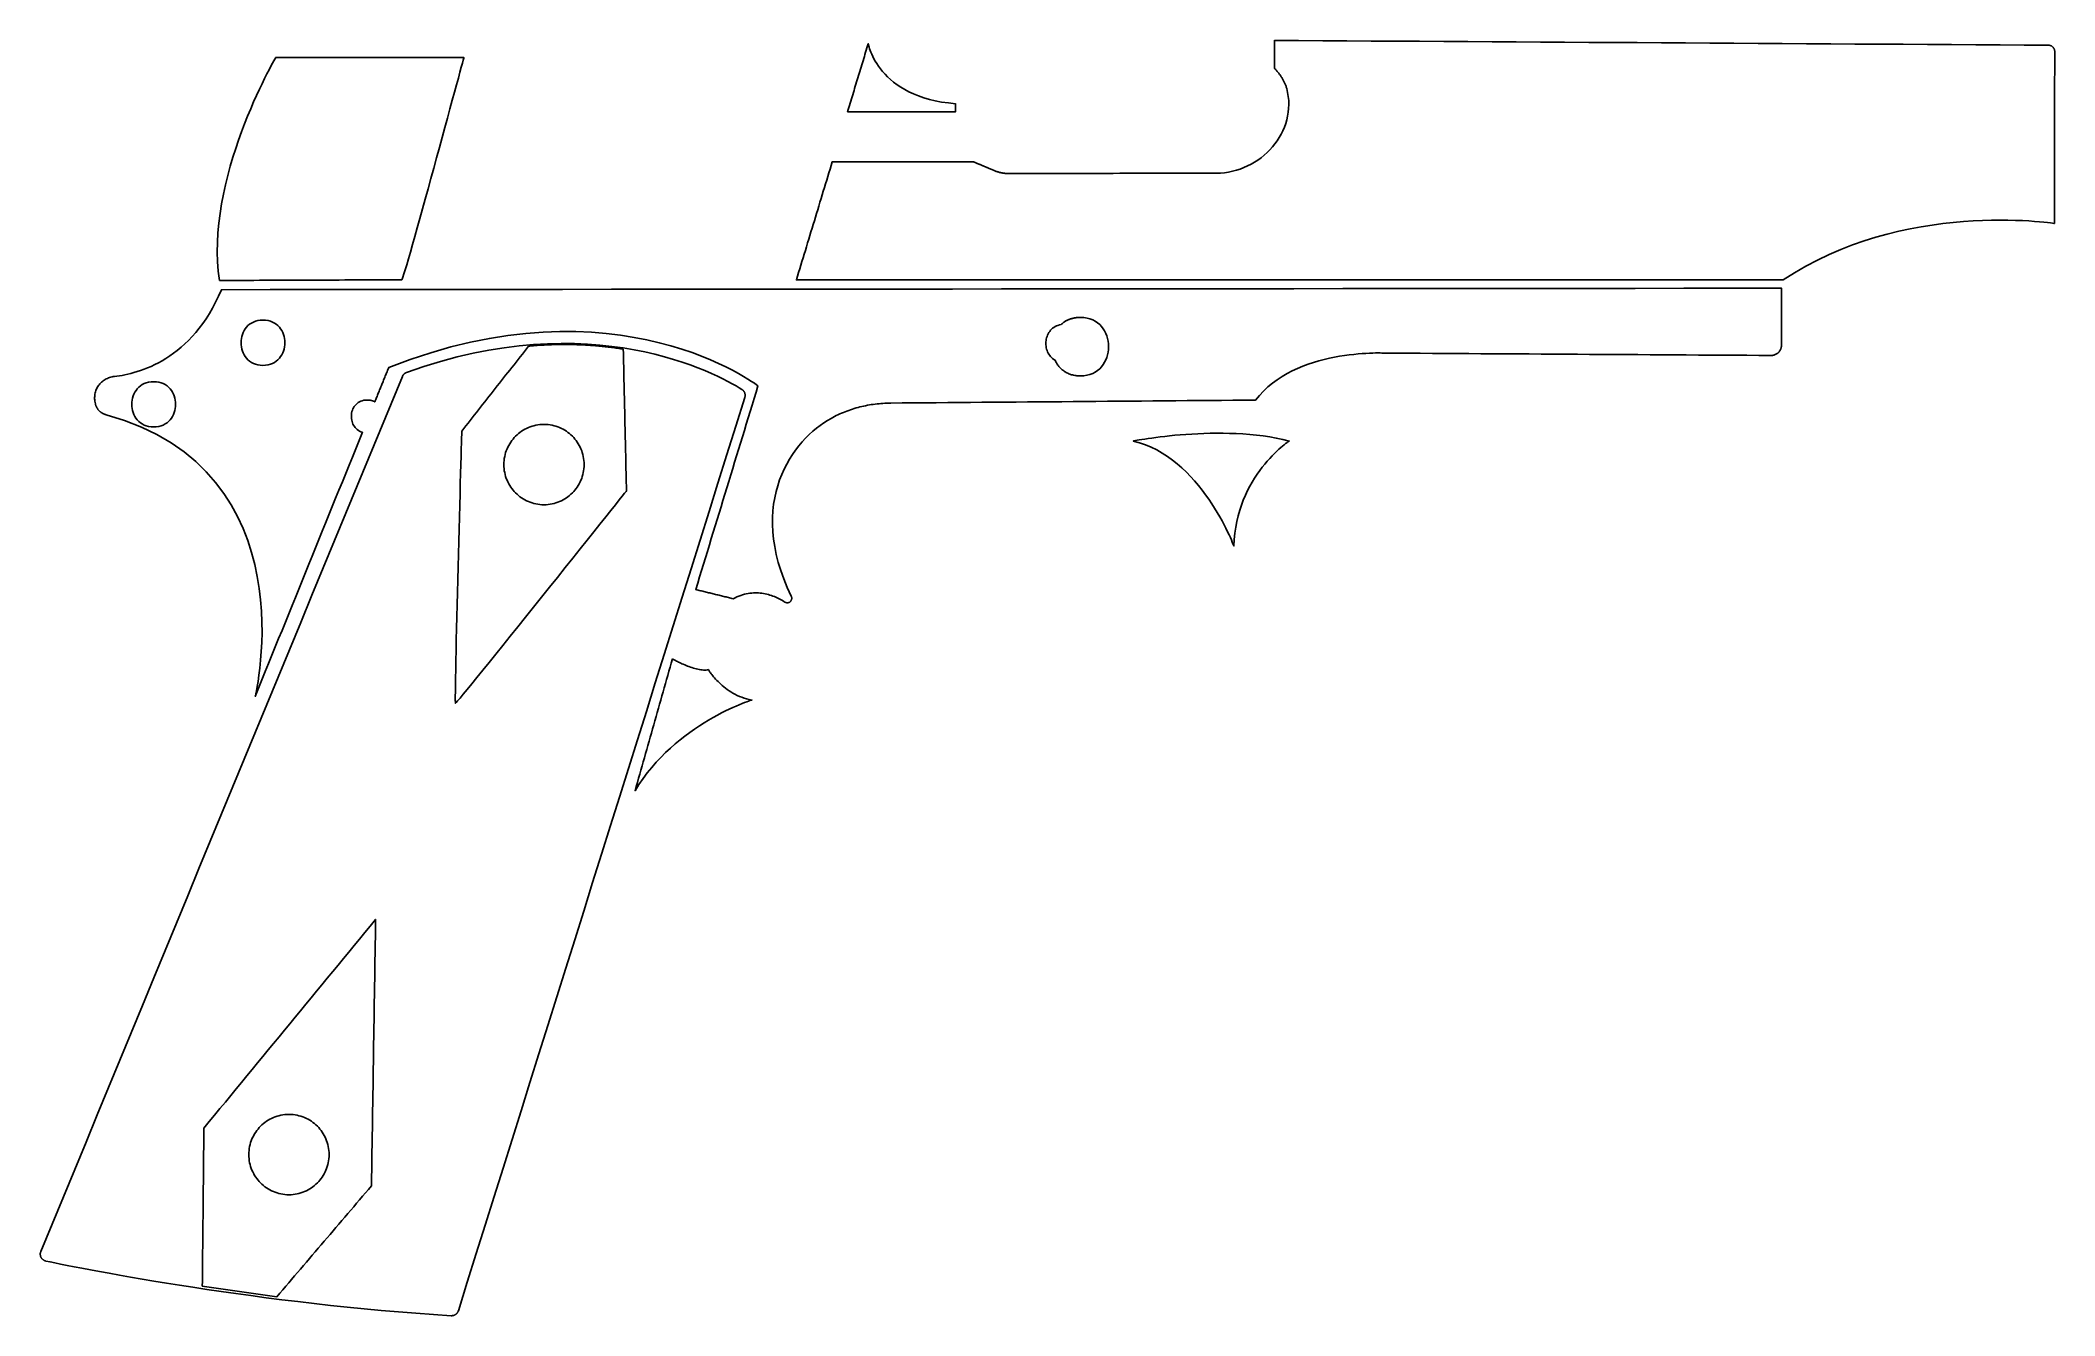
# Model space of a CAD drawing. Header units: metres. Extents: x 165 to 302, y -148 to -61.
import ezdxf

# ---------------------------------------------------------------- set-up
doc = ezdxf.new("R2010")
doc.units = ezdxf.units.M

msp = doc.modelspace()

# ---------------------------------------------------------------- linework, layer by layer
for points in [[(248.801382, -60.861702), (248.801382, -60.921138), (248.801382, -60.980574), (248.801382, -61.04001), (248.801382, -61.099446), (248.801382, -61.158882), (248.801382, -61.218318), (248.801382, -61.277754), (248.801382, -61.33719), (248.801382, -61.396626), (248.801382, -61.456062), (248.801382, -61.515498), (248.801382, -61.574934), (248.801382, -61.63437), (248.801382, -61.693806), (248.801382, -61.753242), (248.801382, -61.812678), (248.801382, -61.872114), (248.801382, -61.93155), (248.801382, -61.990986), (248.801382, -62.050422), (248.801382, -62.109858), (248.801382, -62.169294), (248.801382, -62.22873), (248.801382, -62.288166), (248.801382, -62.347602), (248.801382, -62.407038), (248.801382, -62.466474), (248.801382, -62.52591), (248.801382, -62.585346), (248.801382, -62.644782), (248.801382, -62.704218), (248.801382, -62.763654), (248.834402, -62.798452), (248.867422, -62.833758), (248.900188, -62.869826), (248.932954, -62.906402), (248.965466, -62.943486), (248.997724, -62.981078), (249.029474, -63.019432), (249.06097, -63.058294), (249.092212, -63.097664), (249.122946, -63.137542), (249.153426, -63.177928), (249.183398, -63.218822), (249.212862, -63.260224), (249.241818, -63.302134), (249.270266, -63.344806), (249.297952, -63.387986), (249.32513, -63.431674), (249.351546, -63.475616), (249.377454, -63.520066), (249.4026, -63.565024), (249.426984, -63.61049), (249.450606, -63.656464), (249.473466, -63.702946), (249.49531, -63.749936), (249.516392, -63.797434), (249.536458, -63.845186), (249.555762, -63.893446), (249.57405, -63.942214), (249.591322, -63.99149), (249.607578, -64.04102), (249.622818, -64.091058), (249.636788, -64.141604), (249.700034, -64.415924), (249.74423, -64.688974), (249.770138, -64.9605), (249.778012, -65.229994), (249.768614, -65.496948), (249.742198, -65.760854), (249.699526, -66.02095), (249.641106, -66.276982), (249.567192, -66.528442), (249.478546, -66.774822), (249.375676, -67.015614), (249.25909, -67.25031), (249.129296, -67.478402), (248.986802, -67.699382), (248.832116, -67.912996), (248.665746, -68.118482), (248.4882, -68.315332), (248.299986, -68.503038), (248.101612, -68.681092), (247.893586, -68.84924), (247.676416, -69.00672), (247.450864, -69.153278), (247.217184, -69.288152), (246.975884, -69.410834), (246.727726, -69.52107), (246.472964, -69.618352), (246.21236, -69.701918), (245.946168, -69.771514), (245.67515, -69.826378), (245.399814, -69.866256), (245.120414, -69.89064), (244.837712, -69.899022), (244.399816, -69.899784), (243.96192, -69.900546), (243.524024, -69.901308), (243.086128, -69.90207), (242.648232, -69.902832), (242.210336, -69.903594), (241.77244, -69.904356), (241.334544, -69.905118), (240.896648, -69.90588), (240.458752, -69.906642), (240.020856, -69.907404), (239.58296, -69.908166), (239.145064, -69.908928), (238.707168, -69.90969), (238.269272, -69.910452), (237.831376, -69.911214), (237.39348, -69.911976), (236.955584, -69.912738), (236.517688, -69.9135), (236.079792, -69.914262), (235.641896, -69.915024), (235.204, -69.915786), (234.766104, -69.916548), (234.328208, -69.91731), (233.890312, -69.918072), (233.452416, -69.918834), (233.01452, -69.919596), (232.576624, -69.920358), (232.138728, -69.92112), (231.700832, -69.921882), (231.262936, -69.922644), (230.82504, -69.923406), (230.776018, -69.92366), (230.72852, -69.92366), (230.682292, -69.923152), (230.637588, -69.922136), (230.5939, -69.920612), (230.551228, -69.91858), (230.509572, -69.91604), (230.468678, -69.912992), (230.428546, -69.909436), (230.388922, -69.905118), (230.349552, -69.900292), (230.31069, -69.894704), (230.271828, -69.888354), (230.232966, -69.881242), (230.194104, -69.873368), (230.154988, -69.864478), (230.115364, -69.854826), (230.075232, -69.844158), (230.034592, -69.832474), (229.99319, -69.820028), (229.951026, -69.806566), (229.907846, -69.792088), (229.863396, -69.77634), (229.817676, -69.759576), (229.770686, -69.741542), (229.722172, -69.722492), (229.67188, -69.702172), (229.61981, -69.680582), (229.565962, -69.657722), (229.510082, -69.633592), (229.451916, -69.607938), (229.391464, -69.581014), (229.357174, -69.566536), (229.322884, -69.552058), (229.288594, -69.53758), (229.254304, -69.523102), (229.220014, -69.508624), (229.185724, -69.494146), (229.151434, -69.479668), (229.117144, -69.46519), (229.082854, -69.450712), (229.048564, -69.436234), (229.014274, -69.421756), (228.979984, -69.407278), (228.945694, -69.3928), (228.911404, -69.378322), (228.877114, -69.363844), (228.842824, -69.349366), (228.808534, -69.334888), (228.774244, -69.32041), (228.739954, -69.305932), (228.705664, -69.291454), (228.671374, -69.276976), (228.637084, -69.262498), (228.602794, -69.24802), (228.568504, -69.233542), (228.534214, -69.219064), (228.499924, -69.204586), (228.465634, -69.190108), (228.431344, -69.17563), (228.397054, -69.161152), (228.362764, -69.146674), (228.328474, -69.132196), (228.294184, -69.117718), (227.994718, -69.117718), (227.695252, -69.117718), (227.395786, -69.117718), (227.09632, -69.117718), (226.796854, -69.117718), (226.497388, -69.117718), (226.197922, -69.117718), (225.898456, -69.117718), (225.59899, -69.117718), (225.299524, -69.117718), (225.000058, -69.117718), (224.700592, -69.117718), (224.401126, -69.117718), (224.10166, -69.117718), (223.802194, -69.117718), (223.502728, -69.117718), (223.203262, -69.117718), (222.903796, -69.117718), (222.60433, -69.117718), (222.304864, -69.117718), (222.005398, -69.117718), (221.705932, -69.117718), (221.406466, -69.117718), (221.107, -69.117718), (220.807534, -69.117718), (220.508068, -69.117718), (220.208602, -69.117718), (219.909136, -69.117718), (219.60967, -69.117718), (219.310204, -69.117718), (219.010738, -69.117718), (218.711272, -69.117718), (218.634818, -69.369178), (218.558364, -69.620638), (218.48191, -69.872098), (218.405456, -70.123558), (218.329002, -70.375018), (218.252548, -70.626478), (218.176094, -70.877938), (218.09964, -71.129398), (218.023186, -71.380858), (217.946732, -71.632318), (217.870278, -71.883778), (217.793824, -72.135238), (217.71737, -72.386698), (217.640916, -72.638158), (217.564462, -72.889618), (217.488008, -73.141078), (217.411554, -73.392538), (217.3351, -73.643998), (217.258646, -73.895458), (217.182192, -74.146918), (217.105738, -74.398378), (217.029284, -74.649838), (216.95283, -74.901298), (216.876376, -75.152758), (216.799922, -75.404218), (216.723468, -75.655678), (216.647014, -75.907138), (216.57056, -76.158598), (216.494106, -76.410058), (216.417652, -76.661518), (216.341198, -76.912978), (216.264744, -77.164438), (218.3638, -77.164438), (220.462856, -77.164438), (222.561912, -77.164438), (224.660968, -77.164438), (226.760024, -77.164438), (228.85908, -77.164438), (230.958136, -77.164438), (233.057192, -77.164438), (235.156248, -77.164438), (237.255304, -77.164438), (239.35436, -77.164438), (241.453416, -77.164438), (243.552472, -77.164438), (245.651528, -77.164438), (247.750584, -77.164438), (249.84964, -77.164438), (251.948696, -77.164438), (254.047752, -77.164438), (256.146808, -77.164438), (258.245864, -77.164438), (260.34492, -77.164438), (262.443976, -77.164438), (264.543032, -77.164438), (266.642088, -77.164438), (268.741144, -77.164438), (270.8402, -77.164438), (272.939256, -77.164438), (275.038312, -77.164438), (277.137368, -77.164438), (279.236424, -77.164438), (281.33548, -77.164438), (283.434536, -77.164438), (284.198314, -76.672948), (284.973268, -76.221336), (285.756858, -75.808078), (286.547052, -75.431396), (287.34131, -75.089766), (288.137346, -74.781664), (288.932874, -74.505566), (289.725608, -74.259694), (290.513262, -74.042524), (291.293296, -73.852532), (292.063678, -73.688194), (292.821868, -73.547732), (293.56558, -73.429622), (294.292782, -73.33234), (295.000934, -73.254108), (295.68775, -73.193656), (296.35069, -73.149206), (296.987722, -73.11898), (297.59656, -73.101708), (298.174664, -73.095612), (298.719748, -73.099168), (299.22978, -73.110852), (299.70222, -73.128886), (300.134782, -73.151746), (300.524926, -73.177908), (300.87062, -73.205848), (301.169578, -73.233788), (301.41926, -73.260204), (301.617634, -73.283572), (301.76216, -73.302114), (301.850552, -73.31456), (301.880524, -73.319132), (301.881286, -72.95388), (301.882048, -72.588628), (301.88281, -72.223376), (301.883572, -71.858124), (301.884334, -71.492872), (301.885096, -71.12762), (301.885858, -70.762368), (301.88662, -70.397116), (301.887382, -70.031864), (301.888144, -69.666612), (301.888906, -69.30136), (301.889668, -68.936108), (301.89043, -68.570856), (301.891192, -68.205604), (301.891954, -67.840352), (301.892716, -67.4751), (301.893478, -67.109848), (301.89424, -66.744596), (301.895002, -66.379344), (301.895764, -66.014092), (301.896526, -65.64884), (301.897288, -65.283588), (301.89805, -64.918336), (301.898812, -64.553084), (301.899574, -64.187832), (301.900336, -63.82258), (301.901098, -63.457328), (301.90186, -63.092076), (301.902622, -62.726824), (301.903384, -62.361572), (301.904146, -61.99632), (301.904908, -61.631068), (301.9044, -61.608716), (301.902876, -61.586618), (301.900336, -61.565028), (301.896526, -61.543692), (301.8917, -61.52261), (301.886112, -61.502036), (301.879508, -61.48197), (301.871888, -61.462158), (301.863252, -61.442854), (301.853854, -61.424058), (301.84344, -61.40577), (301.832264, -61.388244), (301.820326, -61.371226), (301.807626, -61.354716), (301.794164, -61.338968), (301.77994, -61.323728), (301.764954, -61.30925), (301.749206, -61.295534), (301.73295, -61.28258), (301.716186, -61.270388), (301.69866, -61.258958), (301.680626, -61.24829), (301.662084, -61.238638), (301.643034, -61.229748), (301.623476, -61.221874), (301.60341, -61.215016), (301.582836, -61.20892), (301.562008, -61.20384), (301.540672, -61.199776), (301.519082, -61.196982), (301.497238, -61.195204), (301.474886, -61.194442), (299.828712, -61.184282), (298.182538, -61.174122), (296.536364, -61.163962), (294.89019, -61.153802), (293.244016, -61.143642), (291.597842, -61.133482), (289.951668, -61.123322), (288.305494, -61.113162), (286.65932, -61.103002), (285.013146, -61.092842), (283.366972, -61.082682), (281.720798, -61.072522), (280.074624, -61.062362), (278.42845, -61.052202), (276.782276, -61.042042), (275.136102, -61.031882), (273.489928, -61.021722), (271.843754, -61.011562), (270.19758, -61.001402), (268.551406, -60.991242), (266.905232, -60.981082), (265.259058, -60.970922), (263.612884, -60.960762), (261.96671, -60.950602), (260.320536, -60.940442), (258.674362, -60.930282), (257.028188, -60.920122), (255.382014, -60.909962), (253.73584, -60.899802), (252.089666, -60.889642), (250.443492, -60.879482), (248.797318, -60.869322)], [(227.092002, -65.173098), (226.608894, -65.126108), (226.152456, -65.061338), (225.721672, -64.979804), (225.316034, -64.882776), (224.93478, -64.771778), (224.577148, -64.647826), (224.242376, -64.512444), (223.929702, -64.366648), (223.638364, -64.211962), (223.367854, -64.049656), (223.117156, -63.880746), (222.885762, -63.706756), (222.672656, -63.528702), (222.47733, -63.348108), (222.299022, -63.16599), (222.13697, -62.983872), (221.990412, -62.803024), (221.858586, -62.624462), (221.74073, -62.44971), (221.636336, -62.280038), (221.544388, -62.116462), (221.464378, -61.960506), (221.395544, -61.81344), (221.337124, -61.67628), (221.288356, -61.55055), (221.248478, -61.43752), (221.216728, -61.33846), (221.192344, -61.254386), (221.174564, -61.186822), (221.16288, -61.137038), (221.156276, -61.106304), (221.154244, -61.095636), (221.110302, -61.240162), (221.06636, -61.384688), (221.022418, -61.529214), (220.978476, -61.67374), (220.934534, -61.818266), (220.890592, -61.962792), (220.84665, -62.107318), (220.802708, -62.251844), (220.758766, -62.39637), (220.714824, -62.540896), (220.670882, -62.685422), (220.62694, -62.829948), (220.582998, -62.974474), (220.539056, -63.119), (220.495114, -63.263526), (220.451172, -63.408052), (220.40723, -63.552578), (220.363288, -63.697104), (220.319346, -63.84163), (220.275404, -63.986156), (220.231462, -64.130682), (220.18752, -64.275208), (220.143578, -64.419734), (220.099636, -64.56426), (220.055694, -64.708786), (220.011752, -64.853312), (219.96781, -64.997838), (219.923868, -65.142364), (219.879926, -65.28689), (219.835984, -65.431416), (219.792042, -65.575942), (219.7481, -65.720468), (219.977716, -65.720468), (220.207332, -65.720468), (220.436948, -65.720468), (220.666564, -65.720468), (220.89618, -65.720468), (221.125796, -65.720468), (221.355412, -65.720468), (221.585028, -65.720468), (221.814644, -65.720468), (222.04426, -65.720468), (222.273876, -65.720468), (222.503492, -65.720468), (222.733108, -65.720468), (222.962724, -65.720468), (223.19234, -65.720468), (223.421956, -65.720468), (223.651572, -65.720468), (223.881188, -65.720468), (224.110804, -65.720468), (224.34042, -65.720468), (224.570036, -65.720468), (224.799652, -65.720468), (225.029268, -65.720468), (225.258884, -65.720468), (225.4885, -65.720468), (225.718116, -65.720468), (225.947732, -65.720468), (226.177348, -65.720468), (226.406964, -65.720468), (226.63658, -65.720468), (226.866196, -65.720468), (227.095812, -65.720468), (227.095812, -65.703196), (227.095812, -65.685924), (227.095812, -65.668652), (227.095812, -65.65138), (227.095812, -65.634108), (227.095812, -65.616836), (227.095812, -65.599564), (227.095812, -65.582292), (227.095812, -65.56502), (227.095812, -65.547748), (227.095812, -65.530476), (227.095812, -65.513204), (227.095812, -65.495932), (227.095812, -65.47866), (227.095812, -65.461388), (227.095812, -65.444116), (227.095812, -65.426844), (227.095812, -65.409572), (227.095812, -65.3923), (227.095812, -65.375028), (227.095812, -65.357756), (227.095812, -65.340484), (227.095812, -65.323212), (227.095812, -65.30594), (227.095812, -65.288668), (227.095812, -65.271396), (227.095812, -65.254124), (227.095812, -65.236852), (227.095812, -65.21958), (227.095812, -65.202308), (227.095812, -65.185036), (227.095812, -65.167764)], [(189.422786, -77.154278), (189.44717, -77.102716), (189.493144, -76.969112), (189.559438, -76.759054), (189.644274, -76.477876), (189.746382, -76.13142), (189.864238, -75.724766), (189.996318, -75.263502), (190.141098, -74.753216), (190.297308, -74.199496), (190.46317, -73.607676), (190.637414, -72.98309), (190.81877, -72.331326), (191.00546, -71.657972), (191.196214, -70.968362), (191.389508, -70.268084), (191.583818, -69.562726), (191.77762, -68.857622), (191.969644, -68.15836), (192.158366, -67.470274), (192.342262, -66.798952), (192.519808, -66.149728), (192.68948, -65.52819), (192.850008, -64.939926), (192.999868, -64.39027), (193.137536, -63.88481), (193.261742, -63.42888), (193.370708, -63.028068), (193.463164, -62.687708), (193.537586, -62.413642), (193.592704, -62.21095), (193.62674, -62.085474), (193.638424, -62.042294), (193.237866, -62.042294), (192.837308, -62.042294), (192.43675, -62.042294), (192.036192, -62.042294), (191.635634, -62.042294), (191.235076, -62.042294), (190.834518, -62.042294), (190.43396, -62.042294), (190.033402, -62.042294), (189.632844, -62.042294), (189.232286, -62.042294), (188.831728, -62.042294), (188.43117, -62.042294), (188.030612, -62.042294), (187.630054, -62.042294), (187.229496, -62.042294), (186.828938, -62.042294), (186.42838, -62.042294), (186.027822, -62.042294), (185.627264, -62.042294), (185.226706, -62.042294), (184.826148, -62.042294), (184.42559, -62.042294), (184.025032, -62.042294), (183.624474, -62.042294), (183.223916, -62.042294), (182.823358, -62.042294), (182.4228, -62.042294), (182.022242, -62.042294), (181.621684, -62.042294), (181.221126, -62.042294), (180.820568, -62.042294), (180.806598, -62.066678), (180.765958, -62.138306), (180.70068, -62.2554), (180.612542, -62.416182), (180.50383, -62.618874), (180.376322, -62.861698), (180.23205, -63.142622), (180.073046, -63.459868), (179.901342, -63.811658), (179.718716, -64.19596), (179.527454, -64.61125), (179.329334, -65.055496), (179.126388, -65.52692), (178.920648, -66.02349), (178.714146, -66.543682), (178.508914, -67.085464), (178.30673, -67.647058), (178.109626, -68.226686), (177.919888, -68.822316), (177.739294, -69.432424), (177.569622, -70.054978), (177.413158, -70.6882), (177.27168, -71.330058), (177.147474, -71.979028), (177.042318, -72.633078), (176.958244, -73.29043), (176.897284, -73.949052), (176.861216, -74.60742), (176.852326, -75.263502), (176.872392, -75.91552), (176.923446, -76.561696), (177.00752, -77.199998), (177.395632, -77.198474), (177.78349, -77.19695), (178.171602, -77.195426), (178.559714, -77.193902), (178.947572, -77.192378), (179.335684, -77.190854), (179.723796, -77.18933), (180.111654, -77.187806), (180.499766, -77.186282), (180.887878, -77.184758), (181.275736, -77.183234), (181.663848, -77.18171), (182.05196, -77.180186), (182.439818, -77.178662), (182.82793, -77.177138), (183.216042, -77.175614), (183.6039, -77.17409), (183.992012, -77.172566), (184.380124, -77.171042), (184.768236, -77.169518), (185.156094, -77.167994), (185.544206, -77.16647), (185.932318, -77.164946), (186.320176, -77.163422), (186.708288, -77.161898), (187.0964, -77.160374), (187.484258, -77.15885), (187.87237, -77.157326), (188.260482, -77.155802), (188.64834, -77.154278), (189.036452, -77.152754), (189.424564, -77.15123)], [(177.135282, -77.82814), (176.94275, -78.264766), (176.741328, -78.679548), (176.531778, -79.072994), (176.314608, -79.445612), (176.09058, -79.798164), (175.860202, -80.130904), (175.62449, -80.444594), (175.383698, -80.739742), (175.138842, -81.01711), (174.890176, -81.276952), (174.638716, -81.52003), (174.38497, -81.746852), (174.1297, -81.957926), (173.873414, -82.15376), (173.616874, -82.335116), (173.360842, -82.502248), (173.105826, -82.655918), (172.852588, -82.796634), (172.601636, -82.925158), (172.353732, -83.041744), (172.109638, -83.147154), (171.869862, -83.241896), (171.635166, -83.326478), (171.406312, -83.401662), (171.183808, -83.467702), (170.968416, -83.52536), (170.760644, -83.575144), (170.561254, -83.617816), (170.371008, -83.65363), (170.190414, -83.683348), (170.020234, -83.707478), (169.860976, -83.726528), (169.774108, -83.738212), (169.689272, -83.754214), (169.606722, -83.77428), (169.526204, -83.798156), (169.448226, -83.826096), (169.372534, -83.857592), (169.299382, -83.892644), (169.22877, -83.931252), (169.160952, -83.973162), (169.095928, -84.018374), (169.033698, -84.066634), (168.974516, -84.117942), (168.918382, -84.172044), (168.86555, -84.22894), (168.815766, -84.28863), (168.769538, -84.350606), (168.726612, -84.415122), (168.687242, -84.481924), (168.651428, -84.550758), (168.619424, -84.621624), (168.59123, -84.694268), (168.566846, -84.76869), (168.546526, -84.84489), (168.53027, -84.922614), (168.518332, -85.001608), (168.510458, -85.081872), (168.507156, -85.163406), (168.508172, -85.245956), (168.51376, -85.329268), (168.52392, -85.413342), (168.538906, -85.498178), (168.558718, -85.583522), (168.559226, -85.585808), (168.559734, -85.588094), (168.560242, -85.59038), (168.56075, -85.592666), (168.561258, -85.594952), (168.561766, -85.597238), (168.562274, -85.599524), (168.562782, -85.60181), (168.56329, -85.604096), (168.563798, -85.606382), (168.564306, -85.608668), (168.564814, -85.610954), (168.565322, -85.61324), (168.56583, -85.615526), (168.566338, -85.617812), (168.566846, -85.620098), (168.567354, -85.622384), (168.567862, -85.62467), (168.56837, -85.626956), (168.568878, -85.629242), (168.569386, -85.631528), (168.569894, -85.633814), (168.570402, -85.6361), (168.571164, -85.638386), (168.571672, -85.640672), (168.572434, -85.642958), (168.573196, -85.645244), (168.573704, -85.64753), (168.574466, -85.649816), (168.575228, -85.652102), (168.57599, -85.654388), (168.576752, -85.656674), (168.586404, -85.687662), (168.597072, -85.718142), (168.608756, -85.748114), (168.621456, -85.777578), (168.634918, -85.80628), (168.649396, -85.834474), (168.664636, -85.86216), (168.680892, -85.889338), (168.69791, -85.915754), (168.715944, -85.941662), (168.73474, -85.967062), (168.754298, -85.9917), (168.774618, -86.015576), (168.7957, -86.038944), (168.817544, -86.06155), (168.84015, -86.083394), (168.863264, -86.10473), (168.88714, -86.125304), (168.911524, -86.145116), (168.93667, -86.164166), (168.962324, -86.182454), (168.98874, -86.19998), (169.015664, -86.216744), (169.043096, -86.232746), (169.071036, -86.247986), (169.099484, -86.26221), (169.12844, -86.275672), (169.157904, -86.288372), (169.187876, -86.300056), (169.218356, -86.310978), (169.24909, -86.320884), (169.280332, -86.330028), (170.534584, -86.721188), (171.689014, -87.174832), (172.747686, -87.686134), (173.71441, -88.250268), (174.59325, -88.862154), (175.388016, -89.516966), (176.102772, -90.209878), (176.741328, -90.93581), (177.307494, -91.689936), (177.805334, -92.467176), (178.238912, -93.262704), (178.612038, -94.071694), (178.928776, -94.889066), (179.192936, -95.709994), (179.408328, -96.529652), (179.579016, -97.34296), (179.70881, -98.145092), (179.801774, -98.931222), (179.861972, -99.69627), (179.89296, -100.43541), (179.899056, -101.143562), (179.883816, -101.8159), (179.851558, -102.447598), (179.805838, -103.03383), (179.750974, -103.569516), (179.690522, -104.049576), (179.628546, -104.469438), (179.56911, -104.824022), (179.516024, -105.108248), (179.473352, -105.31729), (179.444904, -105.446322), (179.43449, -105.490518), (179.662582, -104.929178), (179.890674, -104.367838), (180.118766, -103.806498), (180.346858, -103.245158), (180.57495, -102.683818), (180.803042, -102.122478), (181.031134, -101.561138), (181.259226, -100.999798), (181.487318, -100.438458), (181.71541, -99.877118), (181.943502, -99.315778), (182.171594, -98.754438), (182.399686, -98.193098), (182.627778, -97.631758), (182.85587, -97.070418), (183.083962, -96.509078), (183.312054, -95.947738), (183.540146, -95.386398), (183.768238, -94.825058), (183.99633, -94.263718), (184.224422, -93.702378), (184.452514, -93.141038), (184.680606, -92.579698), (184.908698, -92.018358), (185.13679, -91.457018), (185.364882, -90.895678), (185.592974, -90.334338), (185.821066, -89.772998), (186.049158, -89.211658), (186.27725, -88.650318), (186.505342, -88.088978), (186.733434, -87.527638), (186.633358, -87.493602), (186.540394, -87.45093), (186.454542, -87.400384), (186.375802, -87.342472), (186.304174, -87.277956), (186.239658, -87.207598), (186.182254, -87.131652), (186.131962, -87.051134), (186.088782, -86.966298), (186.052714, -86.87816), (186.023758, -86.786974), (186.001914, -86.693756), (185.987182, -86.59876), (185.979562, -86.502748), (185.979054, -86.406482), (185.985658, -86.31047), (185.999374, -86.215474), (186.020202, -86.122002), (186.048142, -86.030816), (186.083194, -85.942424), (186.125612, -85.857334), (186.174888, -85.776308), (186.23153, -85.700108), (186.295284, -85.629242), (186.36615, -85.564472), (186.444128, -85.506306), (186.529218, -85.455252), (186.62142, -85.412072), (186.720734, -85.377274), (186.82716, -85.35162), (186.940698, -85.335872), (187.061348, -85.330538), (187.080144, -85.330792), (187.098686, -85.3313), (187.116974, -85.332062), (187.135008, -85.333078), (187.153042, -85.334348), (187.170822, -85.335872), (187.188348, -85.33765), (187.205874, -85.339682), (187.223146, -85.341968), (187.240164, -85.344508), (187.257182, -85.347048), (187.273946, -85.349842), (187.290456, -85.35289), (187.306966, -85.356192), (187.323222, -85.359748), (187.339224, -85.363558), (187.355226, -85.367622), (187.370974, -85.37194), (187.386722, -85.376258), (187.402216, -85.38083), (187.417456, -85.385656), (187.432696, -85.390736), (187.447682, -85.39607), (187.462414, -85.401404), (187.477146, -85.406992), (187.491624, -85.412834), (187.506102, -85.41893), (187.520326, -85.425026), (187.534296, -85.431376), (187.548266, -85.43798), (187.561982, -85.444584), (187.575698, -85.451442), (187.605416, -85.37829), (187.635134, -85.305138), (187.664852, -85.231986), (187.69457, -85.158834), (187.724288, -85.085682), (187.754006, -85.01253), (187.783724, -84.939378), (187.813442, -84.866226), (187.84316, -84.793074), (187.872878, -84.719922), (187.902596, -84.64677), (187.932314, -84.573618), (187.962032, -84.500466), (187.99175, -84.427314), (188.021468, -84.354162), (188.051186, -84.28101), (188.080904, -84.207858), (188.110622, -84.134706), (188.14034, -84.061554), (188.170058, -83.988402), (188.199776, -83.91525), (188.229494, -83.842098), (188.259212, -83.768946), (188.28893, -83.695794), (188.318648, -83.622642), (188.348366, -83.54949), (188.378084, -83.476338), (188.407802, -83.403186), (188.43752, -83.330034), (188.467238, -83.256882), (188.496956, -83.18373), (188.526674, -83.110578), (189.969902, -82.573114), (191.377062, -82.111342), (192.747646, -81.721452), (194.080892, -81.39938), (195.376038, -81.141316), (196.632576, -80.943704), (197.849998, -80.80248), (199.027542, -80.713834), (200.164446, -80.673956), (201.260202, -80.678782), (202.314048, -80.724756), (203.325476, -80.808068), (204.293978, -80.924654), (205.218538, -81.070704), (206.098902, -81.242408), (206.934308, -81.435956), (207.723994, -81.647538), (208.467452, -81.873344), (209.16392, -82.109564), (209.812636, -82.352134), (210.413346, -82.597498), (210.965034, -82.841592), (211.467192, -83.080606), (211.919312, -83.31073), (212.320632, -83.528154), (212.67039, -83.729068), (212.968078, -83.909662), (213.213188, -84.066126), (213.404958, -84.194396), (213.542626, -84.290916), (213.625684, -84.351622), (213.653624, -84.372704), (213.52129, -84.80552), (213.388956, -85.238336), (213.256622, -85.671152), (213.124288, -86.103968), (212.991954, -86.536784), (212.85962, -86.9696), (212.727286, -87.402416), (212.594952, -87.835232), (212.462618, -88.268048), (212.330284, -88.700864), (212.19795, -89.13368), (212.065616, -89.566496), (211.933282, -89.999312), (211.800948, -90.432128), (211.668614, -90.864944), (211.53628, -91.29776), (211.403946, -91.730576), (211.271612, -92.163392), (211.139278, -92.596208), (211.006944, -93.029024), (210.87461, -93.46184), (210.742276, -93.894656), (210.609942, -94.327472), (210.477608, -94.760288), (210.345274, -95.193104), (210.21294, -95.62592), (210.080606, -96.058736), (209.948272, -96.491552), (209.815938, -96.924368), (209.683604, -97.357184), (209.55127, -97.79), (209.418936, -98.222816), (209.498438, -98.242374), (209.57794, -98.261932), (209.657442, -98.28149), (209.736944, -98.301048), (209.816446, -98.320606), (209.895948, -98.340164), (209.97545, -98.359722), (210.054952, -98.37928), (210.134454, -98.398838), (210.213956, -98.418396), (210.293458, -98.437954), (210.37296, -98.457512), (210.452462, -98.47707), (210.531964, -98.496628), (210.611466, -98.516186), (210.690968, -98.535744), (210.77047, -98.555302), (210.849972, -98.57486), (210.929474, -98.594418), (211.008976, -98.613976), (211.088478, -98.633534), (211.16798, -98.653092), (211.247482, -98.67265), (211.326984, -98.692208), (211.406486, -98.711766), (211.485988, -98.731324), (211.56549, -98.750882), (211.644992, -98.77044), (211.724494, -98.789998), (211.803996, -98.809556), (211.883498, -98.829114), (211.963, -98.848672), (212.09381, -98.78314), (212.223604, -98.724212), (212.352636, -98.671634), (212.480652, -98.625152), (212.607652, -98.584766), (212.733636, -98.549968), (212.858604, -98.521012), (212.982302, -98.49739), (213.10473, -98.479102), (213.225888, -98.465894), (213.345776, -98.457512), (213.464394, -98.453702), (213.581742, -98.454464), (213.697566, -98.459544), (213.811866, -98.468688), (213.924642, -98.481896), (214.035894, -98.498914), (214.145622, -98.519488), (214.253572, -98.543364), (214.359998, -98.570542), (214.464646, -98.600768), (214.567516, -98.633788), (214.668608, -98.669348), (214.767668, -98.707448), (214.86495, -98.747834), (214.9602, -98.790252), (215.053418, -98.834448), (215.144604, -98.880422), (215.233758, -98.92792), (215.320626, -98.976688), (215.405462, -99.026726), (215.488012, -99.07778), (215.512142, -99.09175), (215.536526, -99.10318), (215.561164, -99.11207), (215.585802, -99.118674), (215.61044, -99.122992), (215.634824, -99.125278), (215.658954, -99.125278), (215.68283, -99.123246), (215.706198, -99.119436), (215.729058, -99.113594), (215.75141, -99.105974), (215.773, -99.09683), (215.793828, -99.085908), (215.81364, -99.073462), (215.83269, -99.059746), (215.85047, -99.044506), (215.867234, -99.027996), (215.882728, -99.01047), (215.896952, -98.991674), (215.909652, -98.971862), (215.920828, -98.951034), (215.93048, -98.929444), (215.938608, -98.907092), (215.944958, -98.883978), (215.949276, -98.860356), (215.951816, -98.836226), (215.952324, -98.811588), (215.950546, -98.786442), (215.946482, -98.761042), (215.940132, -98.735642), (215.931496, -98.709988), (215.92032, -98.684334), (215.64727, -98.088704), (215.40978, -97.506028), (215.206834, -96.936306), (215.036908, -96.379792), (214.898732, -95.836486), (214.79129, -95.306642), (214.713058, -94.79026), (214.66302, -94.287594), (214.639652, -93.798644), (214.641938, -93.32341), (214.668608, -92.862146), (214.718138, -92.414852), (214.789512, -91.981782), (214.88146, -91.562936), (214.992712, -91.158568), (215.121998, -90.768424), (215.268048, -90.393012), (215.429846, -90.032078), (215.605868, -89.68613), (215.794844, -89.354914), (215.995758, -89.038684), (216.207086, -88.73744), (216.427812, -88.451436), (216.656666, -88.180672), (216.892124, -87.925402), (217.13317, -87.685626), (217.378534, -87.461598), (217.626946, -87.253064), (217.877136, -87.060532), (218.127834, -86.883748), (218.37777, -86.72322), (218.625674, -86.578694), (218.742514, -86.515448), (218.860116, -86.454234), (218.978734, -86.395052), (219.098114, -86.337648), (219.218256, -86.282276), (219.339414, -86.228936), (219.461334, -86.177628), (219.584016, -86.128352), (219.70746, -86.081108), (219.831412, -86.035896), (219.956126, -85.992716), (220.081602, -85.951314), (220.207586, -85.911944), (220.334078, -85.874606), (220.461332, -85.8393), (220.589094, -85.806026), (220.717364, -85.77453), (220.846142, -85.745066), (220.975428, -85.717634), (221.104968, -85.692234), (221.235016, -85.668612), (221.365318, -85.647022), (221.496128, -85.627464), (221.627192, -85.609938), (221.75851, -85.59419), (221.890336, -85.580474), (222.022416, -85.56879), (222.154496, -85.558884), (222.28683, -85.55101), (222.419418, -85.545168), (222.55226, -85.541104), (222.685102, -85.539072), (223.461072, -85.532722), (224.237042, -85.526372), (225.013012, -85.520022), (225.788982, -85.513672), (226.564952, -85.507322), (227.340922, -85.500972), (228.116892, -85.494622), (228.892862, -85.488272), (229.668832, -85.481922), (230.444802, -85.475572), (231.220772, -85.469222), (231.996742, -85.462872), (232.772712, -85.456522), (233.548682, -85.450172), (234.324652, -85.443822), (235.100622, -85.437472), (235.876592, -85.431122), (236.652562, -85.424772), (237.428532, -85.418422), (238.204502, -85.412072), (238.980472, -85.405722), (239.756442, -85.399372), (240.532412, -85.393022), (241.308382, -85.386672), (242.084352, -85.380322), (242.860322, -85.373972), (243.636292, -85.367622), (244.412262, -85.361272), (245.188232, -85.354922), (245.964202, -85.348572), (246.740172, -85.342222), (247.516142, -85.335872), (247.777762, -85.01761), (248.057416, -84.721192), (248.353326, -84.445602), (248.663714, -84.190078), (248.987056, -83.954112), (249.32132, -83.736688), (249.664982, -83.537044), (250.016264, -83.354672), (250.373642, -83.188556), (250.735084, -83.038188), (251.099066, -82.902552), (251.46381, -82.780886), (251.827538, -82.672682), (252.188726, -82.576924), (252.545342, -82.493104), (252.895862, -82.420206), (253.238508, -82.357722), (253.571502, -82.304636), (253.893066, -82.26044), (254.201676, -82.224118), (254.495554, -82.195162), (254.772922, -82.17281), (255.032002, -82.156046), (255.27127, -82.144362), (255.488694, -82.136742), (255.68275, -82.132678), (255.85166, -82.131408), (255.9939, -82.131916), (256.107438, -82.133694), (256.19075, -82.13598), (256.242058, -82.137758), (256.259584, -82.13852), (257.082544, -82.1436), (257.905504, -82.14868), (258.728464, -82.15376), (259.551424, -82.15884), (260.374384, -82.16392), (261.197344, -82.169), (262.020304, -82.17408), (262.843264, -82.17916), (263.666224, -82.18424), (264.489184, -82.18932), (265.312144, -82.1944), (266.135104, -82.19948), (266.958064, -82.20456), (267.781024, -82.20964), (268.603984, -82.21472), (269.426944, -82.2198), (270.249904, -82.22488), (271.072864, -82.22996), (271.895824, -82.23504), (272.718784, -82.24012), (273.541744, -82.2452), (274.364704, -82.25028), (275.187664, -82.25536), (276.010624, -82.26044), (276.833584, -82.26552), (277.656544, -82.2706), (278.479504, -82.27568), (279.302464, -82.28076), (280.125424, -82.28584), (280.948384, -82.29092), (281.771344, -82.296), (282.594304, -82.30108), (282.631134, -82.300318), (282.667456, -82.297778), (282.70327, -82.29346), (282.738576, -82.287364), (282.77312, -82.27949), (282.807156, -82.270092), (282.84043, -82.258916), (282.872942, -82.246216), (282.904692, -82.231992), (282.93568, -82.216244), (282.965652, -82.199226), (282.994608, -82.180684), (283.022802, -82.160872), (283.04998, -82.13979), (283.075888, -82.117438), (283.10078, -82.093816), (283.124402, -82.069178), (283.147008, -82.04327), (283.168344, -82.016346), (283.18841, -81.988406), (283.206952, -81.95945), (283.224224, -81.929478), (283.239972, -81.898744), (283.25445, -81.866994), (283.267404, -81.834482), (283.27858, -81.801208), (283.288232, -81.767426), (283.29636, -81.732882), (283.30271, -81.697576), (283.307282, -81.661762), (283.310076, -81.62544), (283.311092, -81.58861), (283.311092, -81.46796), (283.311092, -81.34731), (283.311092, -81.22666), (283.311092, -81.10601), (283.311092, -80.98536), (283.311092, -80.86471), (283.311092, -80.74406), (283.311092, -80.62341), (283.311092, -80.50276), (283.311092, -80.38211), (283.311092, -80.26146), (283.311092, -80.14081), (283.311092, -80.02016), (283.311092, -79.89951), (283.311092, -79.77886), (283.311092, -79.65821), (283.311092, -79.53756), (283.311092, -79.41691), (283.311092, -79.29626), (283.311092, -79.17561), (283.311092, -79.05496), (283.311092, -78.93431), (283.311092, -78.81366), (283.311092, -78.69301), (283.311092, -78.57236), (283.311092, -78.45171), (283.311092, -78.33106), (283.311092, -78.21041), (283.311092, -78.08976), (283.311092, -77.96911), (283.311092, -77.84846), (283.311092, -77.72781), (279.992836, -77.730858), (276.67458, -77.733906), (273.356578, -77.736954), (270.038322, -77.740002), (266.720066, -77.74305), (263.402064, -77.746098), (260.083808, -77.749146), (256.765552, -77.752194), (253.447296, -77.755242), (250.12904, -77.75829), (246.810784, -77.761338), (243.492528, -77.764386), (240.174272, -77.767434), (236.856016, -77.770482), (233.53776, -77.77353), (230.219504, -77.776578), (226.901248, -77.779626), (223.582992, -77.782674), (220.264736, -77.785722), (216.94648, -77.78877), (213.628224, -77.791818), (210.309968, -77.794866), (206.991712, -77.797914), (203.673456, -77.800962), (200.3552, -77.80401), (197.036944, -77.807058), (193.718688, -77.810106), (190.400432, -77.813154), (187.082176, -77.816202), (183.76392, -77.81925), (180.445664, -77.822298), (177.127408, -77.825346)], [(179.961032, -82.974688), (179.780692, -82.965798), (179.612036, -82.940144), (179.455064, -82.898488), (179.309776, -82.842354), (179.175918, -82.772504), (179.053744, -82.690208), (178.943254, -82.596736), (178.844448, -82.493104), (178.757326, -82.380582), (178.681888, -82.259932), (178.61788, -82.132678), (178.565556, -81.999836), (178.524916, -81.862422), (178.49596, -81.721452), (178.478688, -81.57845), (178.472846, -81.434178), (178.478688, -81.289906), (178.496214, -81.146904), (178.525424, -81.005934), (178.566318, -80.86852), (178.618642, -80.735678), (178.68265, -80.608424), (178.758342, -80.487774), (178.845464, -80.374998), (178.94427, -80.271366), (179.05476, -80.177894), (179.176934, -80.095598), (179.310538, -80.025748), (179.455826, -79.969614), (179.612798, -79.927958), (179.7812, -79.902304), (179.961286, -79.893414), (180.141626, -79.902304), (180.310282, -79.927958), (180.467254, -79.969614), (180.612542, -80.025748), (180.7464, -80.095598), (180.868574, -80.177894), (180.979064, -80.271366), (181.07787, -80.374998), (181.164992, -80.487774), (181.24043, -80.608424), (181.304438, -80.735678), (181.356762, -80.86852), (181.397402, -81.005934), (181.426358, -81.146904), (181.44363, -81.289906), (181.449472, -81.434178), (181.44363, -81.57845), (181.426104, -81.721452), (181.396894, -81.862422), (181.356254, -81.999836), (181.30393, -82.132678), (181.239922, -82.259932), (181.16423, -82.380582), (181.077108, -82.493104), (180.978302, -82.596736), (180.867812, -82.690208), (180.745892, -82.772504), (180.612288, -82.842354), (180.467, -82.898488), (180.310028, -82.940144), (180.141626, -82.965798), (179.96154, -82.974688)], [(235.594906, -83.690206), (235.514388, -83.688936), (235.435394, -83.684872), (235.358178, -83.678268), (235.28274, -83.669124), (235.20908, -83.657694), (235.137198, -83.643724), (235.067094, -83.627468), (234.998514, -83.608926), (234.931712, -83.588098), (234.866688, -83.565238), (234.803442, -83.540346), (234.741974, -83.513168), (234.68203, -83.484212), (234.623864, -83.453224), (234.567476, -83.420458), (234.512866, -83.38566), (234.460034, -83.349084), (234.408726, -83.310984), (234.359196, -83.271106), (234.311444, -83.229704), (234.26547, -83.186778), (234.221274, -83.142328), (234.178602, -83.096354), (234.137708, -83.04911), (234.098592, -83.000596), (234.061254, -82.950812), (234.02544, -82.899758), (233.991404, -82.847434), (233.959146, -82.794094), (233.928666, -82.739738), (233.899964, -82.684366), (233.872786, -82.628232), (233.78668, -82.575146), (233.706924, -82.51571), (233.633518, -82.450432), (233.566462, -82.379566), (233.50601, -82.303874), (233.451908, -82.22361), (233.404156, -82.139536), (233.362754, -82.051906), (233.327702, -81.961482), (233.299, -81.868518), (233.276648, -81.773522), (233.260646, -81.677002), (233.250994, -81.579466), (233.247946, -81.481676), (233.251248, -81.383886), (233.2609, -81.286604), (233.276902, -81.190084), (233.299254, -81.095088), (233.327956, -81.002124), (233.363008, -80.9117), (233.40441, -80.824324), (233.452162, -80.74025), (233.506264, -80.66024), (233.566716, -80.584548), (233.633772, -80.513936), (233.707178, -80.448658), (233.786934, -80.389476), (233.87304, -80.336644), (233.965496, -80.29067), (234.064302, -80.252316), (234.169458, -80.221836), (234.280964, -80.199738), (234.310936, -80.172052), (234.34167, -80.145128), (234.372912, -80.118712), (234.404916, -80.093058), (234.437682, -80.068166), (234.47121, -80.044036), (234.5055, -80.020414), (234.540552, -79.997554), (234.576112, -79.975456), (234.612434, -79.95412), (234.649518, -79.933546), (234.687364, -79.913734), (234.725972, -79.894938), (234.765342, -79.876904), (234.80522, -79.859632), (234.84586, -79.843376), (234.887262, -79.827882), (234.929426, -79.813404), (234.972352, -79.799688), (235.01604, -79.786988), (235.060236, -79.77505), (235.105194, -79.764128), (235.150914, -79.754222), (235.197396, -79.745332), (235.24464, -79.737458), (235.292392, -79.7306), (235.340906, -79.724758), (235.390182, -79.719932), (235.44022, -79.716122), (235.49102, -79.713328), (235.542582, -79.71155), (235.594652, -79.711042), (235.82757, -79.722472), (236.045502, -79.755746), (236.248194, -79.80934), (236.4359, -79.881984), (236.60862, -79.972154), (236.766354, -80.078326), (236.909102, -80.198976), (237.03661, -80.332834), (237.149132, -80.478376), (237.246668, -80.634078), (237.329218, -80.798416), (237.396782, -80.97012), (237.44936, -81.147666), (237.486698, -81.32953), (237.50905, -81.514442), (237.516416, -81.700624), (237.508796, -81.886806), (237.48619, -82.071718), (237.448598, -82.253582), (237.39602, -82.431128), (237.328456, -82.602832), (237.245906, -82.76717), (237.14837, -82.922872), (237.035848, -83.068414), (236.908086, -83.202272), (236.765338, -83.322922), (236.607604, -83.429094), (236.434884, -83.519264), (236.247178, -83.591908), (236.044486, -83.645502), (235.826808, -83.678776), (235.594144, -83.690206)], [(212.555836, -84.607654), (212.376258, -84.497418), (212.15731, -84.36864), (211.899246, -84.223352), (211.602828, -84.064094), (211.268564, -83.893406), (210.896962, -83.71332), (210.488276, -83.526376), (210.043268, -83.33486), (209.562446, -83.141058), (209.046064, -82.947256), (208.494884, -82.755994), (207.90916, -82.569558), (207.289654, -82.390234), (206.63662, -82.220308), (205.950566, -82.06232), (205.232254, -81.918302), (204.481938, -81.790794), (203.700126, -81.682336), (202.887326, -81.59496), (202.0443, -81.531206), (201.171302, -81.49336), (200.26884, -81.483708), (199.337422, -81.504536), (198.377556, -81.558384), (197.38975, -81.647538), (196.374512, -81.774284), (195.33235, -81.940908), (194.263518, -82.14995), (193.168778, -82.403696), (192.048638, -82.704432), (190.903606, -83.054444), (189.733936, -83.456018), (189.721998, -83.46059), (189.71006, -83.465416), (189.698376, -83.470496), (189.686946, -83.47583), (189.675516, -83.481418), (189.66434, -83.487514), (189.653418, -83.493864), (189.642496, -83.500468), (189.631828, -83.507326), (189.621414, -83.514438), (189.611254, -83.521804), (189.601094, -83.529424), (189.591188, -83.537298), (189.581536, -83.545426), (189.572138, -83.553808), (189.562994, -83.562444), (189.554104, -83.571334), (189.545214, -83.580478), (189.536578, -83.589876), (189.528196, -83.599274), (189.520068, -83.608926), (189.512194, -83.618832), (189.504574, -83.628992), (189.497208, -83.639406), (189.490096, -83.64982), (189.483238, -83.660488), (189.476634, -83.67141), (189.470538, -83.682586), (189.464696, -83.693762), (189.459108, -83.705192), (189.453774, -83.716876), (189.448694, -83.72856), (188.679836, -85.588602), (187.910978, -87.448644), (187.14212, -89.308686), (186.373262, -91.168728), (185.604404, -93.02877), (184.835546, -94.888812), (184.066688, -96.748854), (183.29783, -98.608896), (182.528972, -100.468938), (181.760114, -102.32898), (180.991256, -104.189022), (180.222398, -106.049064), (179.45354, -107.909106), (178.684682, -109.769148), (177.915824, -111.62919), (177.146966, -113.489232), (176.378108, -115.349274), (175.60925, -117.209316), (174.840392, -119.069358), (174.071534, -120.9294), (173.302676, -122.789442), (172.533818, -124.649484), (171.76496, -126.509526), (170.996102, -128.369568), (170.227244, -130.22961), (169.458386, -132.089652), (168.689528, -133.949694), (167.92067, -135.809736), (167.151812, -137.669778), (166.382954, -139.52982), (165.614096, -141.389862), (164.845238, -143.249904), (164.835332, -143.27632), (164.82695, -143.302736), (164.820092, -143.329406), (164.814758, -143.356076), (164.810948, -143.382746), (164.808662, -143.409416), (164.8079, -143.435832), (164.808662, -143.461994), (164.810694, -143.488156), (164.81425, -143.514064), (164.819076, -143.539464), (164.825426, -143.56461), (164.833046, -143.589248), (164.841936, -143.613378), (164.852096, -143.637), (164.863526, -143.660114), (164.875972, -143.682466), (164.889688, -143.70431), (164.904674, -143.725392), (164.920676, -143.745712), (164.937694, -143.765016), (164.955982, -143.783558), (164.975286, -143.801084), (164.995606, -143.817594), (165.016942, -143.833088), (165.03904, -143.847312), (165.062154, -143.86052), (165.086284, -143.872458), (165.111176, -143.883126), (165.13683, -143.892524), (165.1635, -143.900398), (165.190932, -143.907002), (165.472364, -143.964914), (165.806882, -144.032986), (166.193216, -144.110456), (166.629334, -144.196562), (167.113966, -144.290796), (167.645588, -144.39265), (168.222422, -144.501362), (168.842944, -144.616424), (169.50563, -144.737074), (170.208956, -144.862804), (170.951398, -144.992852), (171.731178, -145.12671), (172.546772, -145.263616), (173.396656, -145.403062), (174.279306, -145.544286), (175.193198, -145.68678), (176.136554, -145.830036), (177.10785, -145.973038), (178.105816, -146.115532), (179.12842, -146.256756), (180.174392, -146.395948), (181.242208, -146.5326), (182.33009, -146.666204), (183.436514, -146.795998), (184.559956, -146.92122), (185.698892, -147.041362), (186.851544, -147.155916), (188.016642, -147.26412), (189.192408, -147.365466), (190.377318, -147.459192), (191.569848, -147.544536), (192.768474, -147.621244), (192.789048, -147.622006), (192.809622, -147.622006), (192.829942, -147.62099), (192.850262, -147.619212), (192.870328, -147.616672), (192.89014, -147.613116), (192.909698, -147.608798), (192.929002, -147.603718), (192.948052, -147.597876), (192.966848, -147.591272), (192.98539, -147.583906), (193.003424, -147.575778), (193.021204, -147.566888), (193.038476, -147.55749), (193.055494, -147.54733), (193.072004, -147.536408), (193.088006, -147.524978), (193.1035, -147.512786), (193.118486, -147.500086), (193.132964, -147.486624), (193.146934, -147.472654), (193.160396, -147.458176), (193.17335, -147.442936), (193.185542, -147.427188), (193.197226, -147.410932), (193.208148, -147.394168), (193.218562, -147.376896), (193.228214, -147.359116), (193.237104, -147.340828), (193.245232, -147.322032), (193.252598, -147.302728), (193.259202, -147.28317), (193.868548, -145.341848), (194.477894, -143.400526), (195.08724, -141.459204), (195.696586, -139.517882), (196.305932, -137.57656), (196.915278, -135.635238), (197.524624, -133.693916), (198.13397, -131.752594), (198.743316, -129.811272), (199.352662, -127.86995), (199.962008, -125.928628), (200.571354, -123.987306), (201.1807, -122.045984), (201.790046, -120.104662), (202.399392, -118.16334), (203.008738, -116.222018), (203.618084, -114.280696), (204.22743, -112.339374), (204.836776, -110.398052), (205.446122, -108.45673), (206.055468, -106.515408), (206.664814, -104.574086), (207.27416, -102.632764), (207.883506, -100.691442), (208.492852, -98.75012), (209.102198, -96.808798), (209.711544, -94.867476), (210.32089, -92.926154), (210.930236, -90.984832), (211.539582, -89.04351), (212.148928, -87.102188), (212.758274, -85.160866), (212.764116, -85.141054), (212.768942, -85.121242), (212.773006, -85.10143), (212.776054, -85.081618), (212.77834, -85.061806), (212.779864, -85.041994), (212.780626, -85.022182), (212.780372, -85.00237), (212.779356, -84.982558), (212.777578, -84.963), (212.775038, -84.943442), (212.771736, -84.924138), (212.767672, -84.905088), (212.762846, -84.886038), (212.757258, -84.867242), (212.750908, -84.8487), (212.743796, -84.830412), (212.735922, -84.812632), (212.727286, -84.795106), (212.717888, -84.777834), (212.707728, -84.76107), (212.69706, -84.74456), (212.68563, -84.728558), (212.673438, -84.713064), (212.660738, -84.697824), (212.647276, -84.683092), (212.633306, -84.668868), (212.618574, -84.655152), (212.60308, -84.641944), (212.587078, -84.629498), (212.570568, -84.61756), (212.553296, -84.606384)], [(204.484732, -81.875122), (204.49159, -82.176112), (204.498448, -82.477102), (204.505306, -82.778092), (204.512164, -83.079082), (204.519022, -83.380072), (204.52588, -83.681062), (204.532738, -83.982052), (204.539596, -84.283042), (204.546454, -84.584032), (204.553312, -84.885022), (204.56017, -85.186012), (204.567028, -85.487002), (204.573886, -85.787992), (204.580744, -86.088982), (204.587602, -86.389972), (204.59446, -86.690962), (204.601318, -86.991952), (204.608176, -87.292942), (204.615034, -87.593932), (204.621892, -87.894922), (204.62875, -88.195912), (204.635608, -88.496902), (204.642466, -88.797892), (204.649324, -89.098882), (204.656182, -89.399872), (204.66304, -89.700862), (204.669898, -90.001852), (204.676756, -90.302842), (204.683614, -90.603832), (204.690472, -90.904822), (204.69733, -91.205812), (204.704188, -91.506802), (204.671168, -91.548458), (204.574648, -91.669616), (204.418692, -91.864942), (204.207872, -92.129102), (203.946252, -92.457016), (203.637896, -92.843096), (203.287122, -93.282262), (202.898248, -93.76918), (202.475338, -94.298516), (202.02271, -94.864936), (201.544682, -95.463106), (201.045318, -96.087692), (200.528682, -96.73336), (199.999346, -97.394776), (199.46112, -98.06686), (198.918576, -98.744024), (198.375778, -99.421188), (197.83679, -100.093018), (197.30593, -100.75418), (196.787516, -101.399086), (196.285612, -102.02291), (195.804536, -102.620064), (195.348606, -103.185214), (194.921886, -103.713026), (194.52844, -104.19842), (194.172586, -104.635808), (193.858642, -105.02011), (193.590672, -105.345992), (193.372994, -105.60812), (193.209926, -105.800906), (193.105532, -105.91927), (193.06413, -105.958132), (193.057272, -105.902252), (193.053716, -105.745026), (193.053462, -105.493312), (193.056002, -105.153714), (193.061336, -104.73309), (193.06921, -104.238044), (193.079624, -103.675434), (193.09207, -103.052118), (193.106548, -102.3747), (193.12255, -101.650038), (193.140076, -100.88499), (193.158872, -100.08616), (193.178938, -99.260406), (193.199766, -98.414586), (193.221356, -97.555304), (193.243454, -96.689164), (193.265806, -95.823278), (193.288158, -94.96425), (193.310256, -94.118684), (193.3321, -93.293692), (193.353436, -92.495624), (193.37401, -91.731592), (193.393568, -91.0082), (193.411856, -90.332306), (193.428874, -89.710514), (193.444368, -89.149682), (193.458084, -88.656668), (193.469768, -88.238076), (193.479166, -87.900764), (193.486024, -87.651336), (193.490342, -87.496904), (193.491866, -87.443818), (193.634106, -87.263224), (193.776346, -87.08263), (193.918586, -86.902036), (194.060826, -86.721442), (194.203066, -86.540848), (194.345306, -86.360254), (194.487546, -86.17966), (194.629786, -85.999066), (194.772026, -85.818472), (194.914266, -85.637878), (195.056506, -85.457284), (195.198746, -85.27669), (195.340986, -85.096096), (195.483226, -84.915502), (195.625466, -84.734908), (195.767706, -84.554314), (195.909946, -84.37372), (196.052186, -84.193126), (196.194426, -84.012532), (196.336666, -83.831938), (196.478906, -83.651344), (196.621146, -83.47075), (196.763386, -83.290156), (196.905626, -83.109562), (197.047866, -82.928968), (197.190106, -82.748374), (197.332346, -82.56778), (197.474586, -82.387186), (197.616826, -82.206592), (197.759066, -82.025998), (197.901306, -81.845404), (198.043546, -81.66481), (198.125842, -81.657444), (198.208646, -81.650078), (198.292212, -81.642966), (198.376286, -81.636108), (198.460868, -81.629504), (198.545958, -81.623154), (198.631556, -81.617058), (198.717916, -81.611216), (198.804784, -81.605628), (198.89216, -81.600294), (198.980044, -81.595214), (199.068436, -81.590388), (199.157336, -81.585816), (199.246744, -81.581498), (199.336914, -81.577434), (199.427592, -81.573624), (199.518778, -81.570322), (199.610472, -81.567274), (199.702674, -81.56448), (199.795384, -81.56194), (199.888602, -81.559908), (199.982328, -81.55813), (200.076562, -81.556606), (200.171304, -81.555336), (200.266554, -81.554574), (200.362312, -81.554066), (200.458578, -81.554066), (200.555352, -81.55432), (200.652634, -81.554828), (200.750424, -81.555844), (200.848722, -81.557114), (200.947528, -81.558892), (201.07021, -81.561432), (201.19213, -81.564734), (201.313288, -81.568544), (201.433684, -81.572862), (201.553318, -81.577688), (201.67219, -81.583022), (201.7903, -81.588864), (201.907648, -81.595214), (202.024234, -81.602072), (202.140058, -81.609438), (202.25512, -81.617312), (202.36942, -81.62544), (202.482958, -81.634076), (202.595734, -81.64322), (202.707494, -81.652872), (202.818492, -81.662778), (202.928728, -81.673192), (203.038202, -81.68386), (203.146914, -81.695036), (203.25461, -81.706466), (203.361544, -81.718404), (203.467716, -81.730596), (203.573126, -81.743042), (203.67752, -81.755996), (203.781152, -81.769204), (203.884022, -81.782666), (203.985876, -81.796382), (204.086968, -81.810352), (204.187044, -81.82483), (204.286358, -81.839562), (204.38491, -81.854548), (204.482446, -81.869788)], [(172.525436, -87.164672), (172.345096, -87.155782), (172.17644, -87.130128), (172.019468, -87.088472), (171.87418, -87.032338), (171.740322, -86.962488), (171.618148, -86.880192), (171.507658, -86.78672), (171.408852, -86.683088), (171.32173, -86.570312), (171.246292, -86.449662), (171.182284, -86.322408), (171.12996, -86.189566), (171.08932, -86.052152), (171.060364, -85.911182), (171.043092, -85.76818), (171.03725, -85.623908), (171.043092, -85.479636), (171.060618, -85.336634), (171.089828, -85.195664), (171.130468, -85.05825), (171.182792, -84.925408), (171.2468, -84.798154), (171.322492, -84.677504), (171.409614, -84.564982), (171.50842, -84.46135), (171.61891, -84.367878), (171.741084, -84.285582), (171.874688, -84.215732), (172.019976, -84.159598), (172.176948, -84.117942), (172.34535, -84.092288), (172.525436, -84.083398), (172.705776, -84.092288), (172.874432, -84.117942), (173.031404, -84.159598), (173.176692, -84.215732), (173.31055, -84.285582), (173.432724, -84.367878), (173.543214, -84.46135), (173.64202, -84.564982), (173.729142, -84.677504), (173.80458, -84.798154), (173.868588, -84.925408), (173.920912, -85.05825), (173.961552, -85.195664), (173.990508, -85.336634), (174.00778, -85.479636), (174.013622, -85.623908), (174.00778, -85.76818), (173.990254, -85.911182), (173.961044, -86.052152), (173.920404, -86.189566), (173.86808, -86.322408), (173.804072, -86.449662), (173.72838, -86.570312), (173.641258, -86.683088), (173.542452, -86.78672), (173.431962, -86.880192), (173.309788, -86.962488), (173.176184, -87.032338), (173.030896, -87.088472), (172.873924, -87.130128), (172.705522, -87.155782), (172.525436, -87.164672)], [(196.35724, -89.723214), (196.360796, -89.863676), (196.371464, -90.00236), (196.388736, -90.139012), (196.412866, -90.273632), (196.443346, -90.405712), (196.480176, -90.535252), (196.523102, -90.662252), (196.572124, -90.786204), (196.626734, -90.907108), (196.686932, -91.024964), (196.752718, -91.139264), (196.823838, -91.250008), (196.900038, -91.357196), (196.981064, -91.46032), (197.066916, -91.55938), (197.15734, -91.654376), (197.252082, -91.7448), (197.351142, -91.830652), (197.454266, -91.911678), (197.561454, -91.987878), (197.672198, -92.058998), (197.786498, -92.124784), (197.904354, -92.185236), (198.025258, -92.239846), (198.14921, -92.288868), (198.27621, -92.331794), (198.40575, -92.368624), (198.53783, -92.399104), (198.67245, -92.423234), (198.809102, -92.440506), (198.947786, -92.451174), (199.088248, -92.45473), (199.22871, -92.451174), (199.367394, -92.440506), (199.504046, -92.423234), (199.638666, -92.399104), (199.770746, -92.368624), (199.900286, -92.331794), (200.027286, -92.288868), (200.151238, -92.239846), (200.272142, -92.185236), (200.389998, -92.124784), (200.504298, -92.058998), (200.615042, -91.987878), (200.72223, -91.911678), (200.825354, -91.830652), (200.924414, -91.7448), (201.01941, -91.654376), (201.109834, -91.55938), (201.195686, -91.46032), (201.276712, -91.357196), (201.352912, -91.250008), (201.424032, -91.139264), (201.489818, -91.024964), (201.550016, -90.907108), (201.604626, -90.786204), (201.653648, -90.662252), (201.696574, -90.535252), (201.733404, -90.405712), (201.763884, -90.273632), (201.788014, -90.139012), (201.805286, -90.00236), (201.815954, -89.863676), (201.81951, -89.723214), (201.815954, -89.582752), (201.805286, -89.444068), (201.788014, -89.307416), (201.763884, -89.172796), (201.733404, -89.040716), (201.696574, -88.911176), (201.653648, -88.784176), (201.604626, -88.660224), (201.550016, -88.53932), (201.489818, -88.421464), (201.424032, -88.307164), (201.352912, -88.19642), (201.276712, -88.089232), (201.195686, -87.986108), (201.109834, -87.887048), (201.01941, -87.792052), (200.924414, -87.701628), (200.825354, -87.615776), (200.72223, -87.53475), (200.615042, -87.45855), (200.504298, -87.38743), (200.389998, -87.321644), (200.272142, -87.261192), (200.151238, -87.206582), (200.027286, -87.15756), (199.900286, -87.114634), (199.770746, -87.077804), (199.638666, -87.047324), (199.504046, -87.023194), (199.367394, -87.005922), (199.22871, -86.995254), (199.088248, -86.991698), (198.947786, -86.995254), (198.809102, -87.005922), (198.67245, -87.023194), (198.53783, -87.047324), (198.40575, -87.077804), (198.27621, -87.114634), (198.14921, -87.15756), (198.025258, -87.206582), (197.904354, -87.261192), (197.786498, -87.321644), (197.672198, -87.38743), (197.561454, -87.45855), (197.454266, -87.53475), (197.351142, -87.615776), (197.252082, -87.701628), (197.15734, -87.792052), (197.066916, -87.887048), (196.981064, -87.986108), (196.900038, -88.089232), (196.823838, -88.19642), (196.752718, -88.307164), (196.686932, -88.421464), (196.626734, -88.53932), (196.572124, -88.660224), (196.523102, -88.784176), (196.480176, -88.911176), (196.443346, -89.040716), (196.412866, -89.172796), (196.388736, -89.307416), (196.371464, -89.444068), (196.360796, -89.582752), (196.35724, -89.723214)], [(239.1918, -88.121744), (239.209072, -88.118442), (239.26038, -88.108536), (239.3442, -88.093042), (239.459008, -88.072468), (239.603788, -88.047576), (239.777016, -88.018874), (239.977168, -87.987124), (240.202974, -87.952834), (240.453164, -87.916766), (240.726468, -87.879682), (241.021362, -87.84209), (241.336576, -87.804752), (241.670586, -87.76843), (242.022122, -87.733632), (242.389914, -87.700866), (242.772692, -87.671148), (243.168932, -87.644732), (243.57711, -87.622634), (243.99621, -87.605362), (244.424708, -87.593678), (244.86108, -87.58809), (245.30431, -87.58936), (245.752874, -87.597996), (246.205248, -87.61476), (246.660416, -87.640414), (247.1166, -87.675466), (247.572784, -87.720678), (248.027444, -87.776812), (248.47931, -87.844376), (248.926858, -87.923878), (249.369072, -88.016334), (249.804174, -88.121998), (249.79376, -88.128856), (249.76328, -88.149684), (249.714258, -88.184482), (249.64771, -88.23325), (249.56516, -88.295988), (249.467878, -88.372696), (249.357134, -88.463374), (249.234198, -88.568022), (249.100594, -88.686386), (248.957338, -88.81872), (248.805954, -88.965024), (248.647712, -89.125298), (248.483628, -89.299542), (248.315226, -89.487756), (248.14403, -89.68994), (247.971056, -89.90584), (247.797828, -90.13571), (247.625362, -90.37955), (247.455182, -90.63736), (247.288558, -90.90914), (247.12676, -91.19489), (246.971058, -91.49461), (246.822976, -91.8083), (246.68353, -92.135706), (246.554244, -92.477082), (246.436134, -92.832428), (246.330724, -93.201744), (246.239284, -93.58503), (246.163338, -93.982286), (246.103902, -94.393512), (246.0625, -94.818708), (246.040148, -95.25762), (246.033544, -95.240094), (246.013478, -95.18904), (245.980204, -95.106236), (245.933468, -94.993968), (245.873524, -94.854014), (245.800118, -94.68866), (245.713504, -94.499938), (245.613428, -94.289626), (245.49989, -94.06001), (245.373144, -93.813122), (245.232936, -93.550994), (245.079266, -93.275404), (244.912388, -92.988638), (244.732048, -92.692728), (244.538246, -92.389706), (244.331236, -92.081604), (244.110764, -91.770454), (243.87683, -91.458288), (243.629434, -91.147138), (243.368576, -90.839036), (243.09451, -90.536014), (242.806982, -90.240104), (242.505992, -89.953338), (242.19154, -89.677748), (241.863626, -89.415366), (241.52225, -89.168478), (241.167412, -88.938862), (240.799112, -88.72855), (240.41735, -88.539574), (240.022126, -88.37422), (239.61344, -88.234266), (239.191292, -88.121744)], [(207.824578, -102.942644), (207.829404, -102.945438), (207.843628, -102.953312), (207.866742, -102.965758), (207.898238, -102.982776), (207.937608, -103.003604), (207.984344, -103.028242), (208.038192, -103.055928), (208.09839, -103.086408), (208.164684, -103.119428), (208.236566, -103.15448), (208.313528, -103.19131), (208.395316, -103.22941), (208.481168, -103.268526), (208.57083, -103.30815), (208.66354, -103.347774), (208.759044, -103.387144), (208.856834, -103.426006), (208.956656, -103.463852), (209.057748, -103.500428), (209.159602, -103.535226), (209.261964, -103.567738), (209.364326, -103.59771), (209.46618, -103.624888), (209.567018, -103.648764), (209.666332, -103.66883), (209.763868, -103.684832), (209.858864, -103.696516), (209.951066, -103.703374), (210.039966, -103.704898), (210.125056, -103.700834), (210.205828, -103.690928), (210.281774, -103.674672), (210.284568, -103.679752), (210.293204, -103.69423), (210.307682, -103.717598), (210.328002, -103.749348), (210.354164, -103.788972), (210.386168, -103.835962), (210.424014, -103.889556), (210.467448, -103.949246), (210.516724, -104.014524), (210.571842, -104.084882), (210.632802, -104.159558), (210.69935, -104.238044), (210.77174, -104.319832), (210.849972, -104.404414), (210.933792, -104.491028), (211.023454, -104.579166), (211.118704, -104.66832), (211.219796, -104.757982), (211.32673, -104.84739), (211.439252, -104.93629), (211.557616, -105.02392), (211.681568, -105.109518), (211.811362, -105.19283), (211.946744, -105.273094), (212.087968, -105.349802), (212.23478, -105.422446), (212.387434, -105.490264), (212.545676, -105.552748), (212.709506, -105.60939), (212.879178, -105.659682), (213.054438, -105.703116), (213.235286, -105.73893), (213.2203, -105.743756), (213.176104, -105.75798), (213.104222, -105.78211), (213.006178, -105.8164), (212.883242, -105.861104), (212.736938, -105.916222), (212.568536, -105.982262), (212.37956, -106.059478), (212.17128, -106.148124), (211.944966, -106.248454), (211.702396, -106.360468), (211.444586, -106.484674), (211.173314, -106.621326), (210.889596, -106.770678), (210.59521, -106.93273), (210.291426, -107.10799), (209.979514, -107.296712), (209.660998, -107.49915), (209.337148, -107.715304), (209.009488, -107.945682), (208.679542, -108.190538), (208.348326, -108.450126), (208.017618, -108.724446), (207.688688, -109.014006), (207.362806, -109.31906), (207.041496, -109.639862), (206.726282, -109.976412), (206.418434, -110.329218), (206.119476, -110.698534), (205.830678, -111.084614), (205.55331, -111.487458), (205.28915, -111.907574), (205.368398, -111.627412), (205.447646, -111.34725), (205.526894, -111.067088), (205.606142, -110.786926), (205.68539, -110.506764), (205.764638, -110.226602), (205.843886, -109.94644), (205.923134, -109.666278), (206.002382, -109.386116), (206.08163, -109.105954), (206.160878, -108.825792), (206.240126, -108.54563), (206.319374, -108.265468), (206.398622, -107.985306), (206.47787, -107.705144), (206.557118, -107.424982), (206.636366, -107.14482), (206.715614, -106.864658), (206.794862, -106.584496), (206.87411, -106.304334), (206.953358, -106.024172), (207.032606, -105.74401), (207.111854, -105.463848), (207.191102, -105.183686), (207.27035, -104.903524), (207.349598, -104.623362), (207.428846, -104.3432), (207.508094, -104.063038), (207.587342, -103.782876), (207.66659, -103.502714), (207.745838, -103.222552), (207.825086, -102.94239)], [(175.835564, -145.615406), (175.838866, -145.279364), (175.842168, -144.943322), (175.84547, -144.60728), (175.848772, -144.271238), (175.852074, -143.935196), (175.855376, -143.599154), (175.858678, -143.263112), (175.86198, -142.92707), (175.865282, -142.591028), (175.868584, -142.254986), (175.871886, -141.918944), (175.875188, -141.582902), (175.87849, -141.24686), (175.881792, -140.910818), (175.885094, -140.574776), (175.888396, -140.238734), (175.891698, -139.902692), (175.895, -139.56665), (175.898302, -139.230608), (175.901604, -138.894566), (175.904906, -138.558524), (175.908208, -138.222482), (175.91151, -137.88644), (175.914812, -137.550398), (175.918114, -137.214356), (175.921416, -136.878314), (175.924718, -136.542272), (175.92802, -136.20623), (175.931322, -135.870188), (175.934624, -135.534146), (175.937926, -135.198104), (175.941228, -134.862062), (176.30648, -134.418578), (176.671732, -133.97484), (177.036984, -133.531356), (177.402236, -133.087872), (177.767488, -132.644388), (178.13274, -132.20065), (178.497992, -131.757166), (178.863244, -131.313682), (179.228496, -130.870198), (179.593748, -130.42646), (179.959, -129.982976), (180.324252, -129.539492), (180.689504, -129.096008), (181.054756, -128.652524), (181.420008, -128.20904), (181.78526, -127.765556), (182.150512, -127.322072), (182.515764, -126.878588), (182.881016, -126.435104), (183.246268, -125.99162), (183.61152, -125.548136), (183.976772, -125.104652), (184.342024, -124.661168), (184.707276, -124.217684), (185.072528, -123.7742), (185.43778, -123.330716), (185.803032, -122.887232), (186.168284, -122.443748), (186.533536, -122.000264), (186.898788, -121.55678), (187.26404, -121.113296), (187.629292, -120.669812), (187.620402, -121.236232), (187.611512, -121.802652), (187.602622, -122.369072), (187.593732, -122.935492), (187.584842, -123.501912), (187.575952, -124.068332), (187.567062, -124.634752), (187.558172, -125.201172), (187.549282, -125.767592), (187.540392, -126.334012), (187.531502, -126.900432), (187.522612, -127.466852), (187.513722, -128.033272), (187.504832, -128.599692), (187.495942, -129.166112), (187.487052, -129.732532), (187.478162, -130.298952), (187.469272, -130.865372), (187.460382, -131.431792), (187.451492, -131.998212), (187.442602, -132.564632), (187.433712, -133.131052), (187.424822, -133.697472), (187.415932, -134.263892), (187.407042, -134.830312), (187.398152, -135.396732), (187.389262, -135.963152), (187.380372, -136.529572), (187.371482, -137.095992), (187.362592, -137.662412), (187.353702, -138.228832), (187.344812, -138.795252), (187.143644, -139.03071), (186.942476, -139.266168), (186.741308, -139.501626), (186.54014, -139.737084), (186.338972, -139.972542), (186.137804, -140.208), (185.936636, -140.443458), (185.735468, -140.678916), (185.5343, -140.914374), (185.333132, -141.149832), (185.131964, -141.38529), (184.930796, -141.620748), (184.729628, -141.856206), (184.52846, -142.091664), (184.327292, -142.327122), (184.126124, -142.56258), (183.924956, -142.798038), (183.723788, -143.033496), (183.52262, -143.268954), (183.321452, -143.504412), (183.120284, -143.73987), (182.919116, -143.975328), (182.717948, -144.210786), (182.51678, -144.446244), (182.315612, -144.681702), (182.114444, -144.91716), (181.913276, -145.152618), (181.712108, -145.388076), (181.51094, -145.623534), (181.309772, -145.858992), (181.108604, -146.09445), (180.907436, -146.329908), (180.748686, -146.307556), (180.589936, -146.285204), (180.431186, -146.262852), (180.272436, -146.2405), (180.113686, -146.218148), (179.954936, -146.195796), (179.796186, -146.173444), (179.637436, -146.151092), (179.478686, -146.12874), (179.319936, -146.106388), (179.161186, -146.084036), (179.002436, -146.061684), (178.843686, -146.039332), (178.684936, -146.01698), (178.526186, -145.994628), (178.367436, -145.972276), (178.208686, -145.949924), (178.049936, -145.927572), (177.891186, -145.90522), (177.732436, -145.882868), (177.573686, -145.860516), (177.414936, -145.838164), (177.256186, -145.815812), (177.097436, -145.79346), (176.938686, -145.771108), (176.779936, -145.748756), (176.621186, -145.726404), (176.462436, -145.704052), (176.303686, -145.6817), (176.144936, -145.659348), (175.986186, -145.636996), (175.827436, -145.614644)], [(179.001166, -136.662668), (179.004722, -136.80313), (179.01539, -136.941814), (179.032662, -137.078466), (179.056792, -137.213086), (179.087272, -137.345166), (179.124102, -137.474706), (179.167028, -137.601706), (179.21605, -137.725658), (179.27066, -137.846562), (179.330858, -137.964418), (179.396644, -138.078718), (179.467764, -138.189462), (179.543964, -138.29665), (179.62499, -138.399774), (179.710842, -138.498834), (179.801266, -138.593576), (179.896008, -138.684), (179.995068, -138.769852), (180.098192, -138.850878), (180.20538, -138.927078), (180.316124, -138.998198), (180.430424, -139.063984), (180.54828, -139.124182), (180.669184, -139.178792), (180.793136, -139.227814), (180.920136, -139.27074), (181.049676, -139.30757), (181.181756, -139.33805), (181.316376, -139.36218), (181.453028, -139.379452), (181.591712, -139.39012), (181.732174, -139.393676), (181.872636, -139.39012), (182.01132, -139.379452), (182.147972, -139.36218), (182.282592, -139.33805), (182.414672, -139.30757), (182.544212, -139.27074), (182.671212, -139.227814), (182.795164, -139.178792), (182.916068, -139.124182), (183.033924, -139.063984), (183.148224, -138.998198), (183.258968, -138.927078), (183.366156, -138.850878), (183.46928, -138.769852), (183.56834, -138.684), (183.663336, -138.593576), (183.75376, -138.498834), (183.839612, -138.399774), (183.920638, -138.29665), (183.996838, -138.189462), (184.067958, -138.078718), (184.133744, -137.964418), (184.193942, -137.846562), (184.248552, -137.725658), (184.297574, -137.601706), (184.3405, -137.474706), (184.37733, -137.345166), (184.40781, -137.213086), (184.43194, -137.078466), (184.449212, -136.941814), (184.45988, -136.80313), (184.463436, -136.662668), (184.45988, -136.522206), (184.449212, -136.383522), (184.43194, -136.24687), (184.40781, -136.11225), (184.37733, -135.98017), (184.3405, -135.85063), (184.297574, -135.72363), (184.248552, -135.599678), (184.193942, -135.478774), (184.133744, -135.360918), (184.067958, -135.246618), (183.996838, -135.135874), (183.920638, -135.028686), (183.839612, -134.925562), (183.75376, -134.826502), (183.663336, -134.731506), (183.56834, -134.641082), (183.46928, -134.55523), (183.366156, -134.474204), (183.258968, -134.398004), (183.148224, -134.326884), (183.033924, -134.261098), (182.916068, -134.2009), (182.795164, -134.14629), (182.671212, -134.097268), (182.544212, -134.054342), (182.414672, -134.017512), (182.282592, -133.987032), (182.147972, -133.962902), (182.01132, -133.94563), (181.872636, -133.934962), (181.732174, -133.931406), (181.591712, -133.934962), (181.453028, -133.94563), (181.316376, -133.962902), (181.181756, -133.987032), (181.049676, -134.017512), (180.920136, -134.054342), (180.793136, -134.097268), (180.669184, -134.14629), (180.54828, -134.2009), (180.430424, -134.261098), (180.316124, -134.326884), (180.20538, -134.398004), (180.098192, -134.474204), (179.995068, -134.55523), (179.896008, -134.641082), (179.801266, -134.731506), (179.710842, -134.826502), (179.62499, -134.925562), (179.543964, -135.028686), (179.467764, -135.135874), (179.396644, -135.246618), (179.330858, -135.360918), (179.27066, -135.478774), (179.21605, -135.599678), (179.167028, -135.72363), (179.124102, -135.85063), (179.087272, -135.98017), (179.056792, -136.11225), (179.032662, -136.24687), (179.01539, -136.383522), (179.004722, -136.522206), (179.001166, -136.662668)]]:
    msp.add_lwpolyline(points)

doc.saveas('drawing.dxf')
